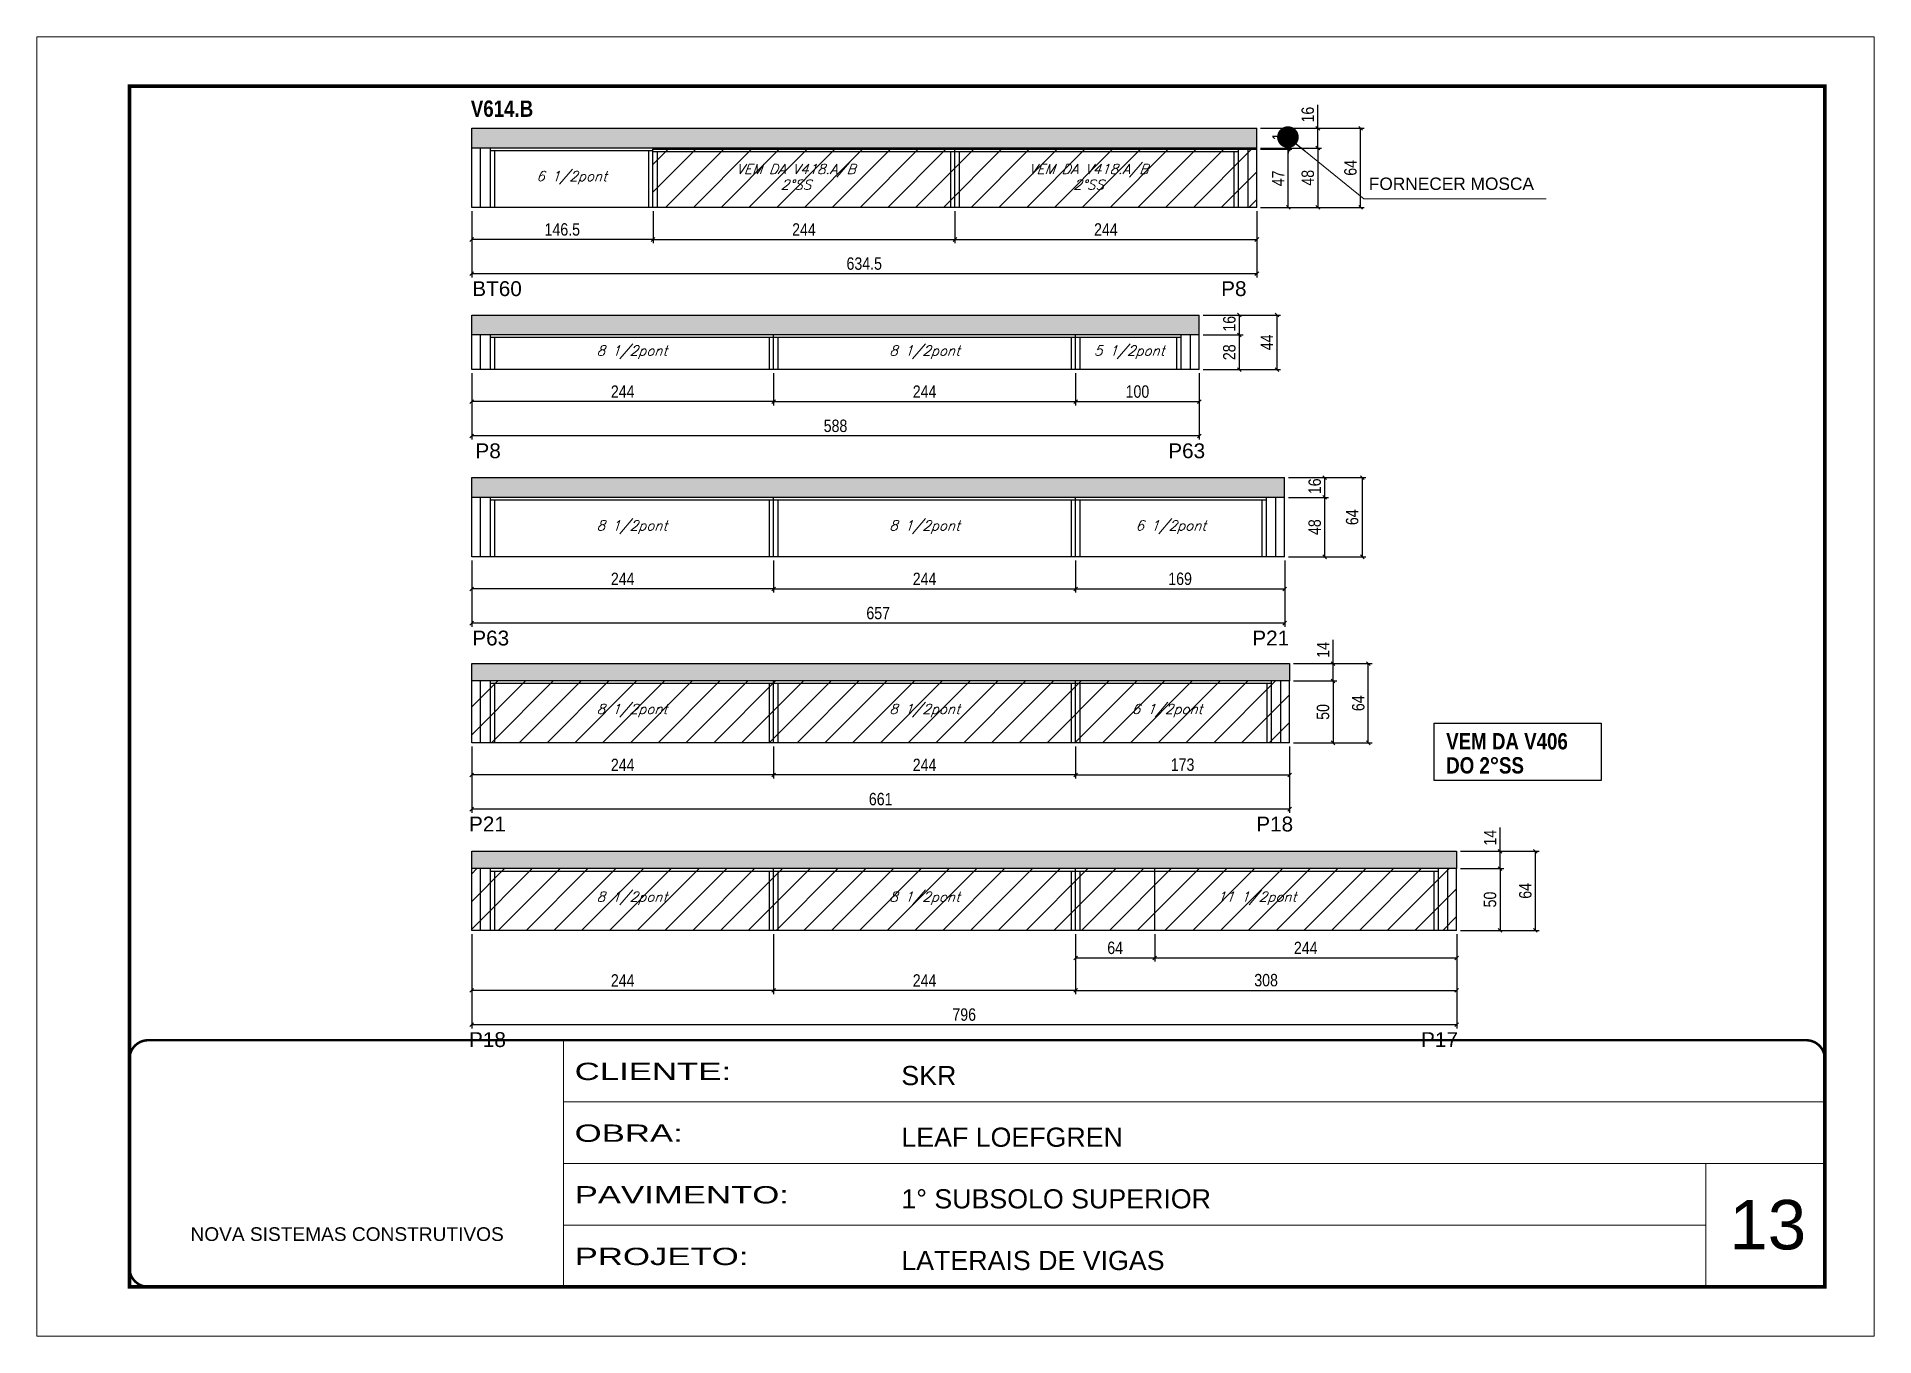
# Model space of a CAD drawing. Extents: x 3309 to 9590, y -2522 to 14608.
# Drawn here: x 3309 to 4794, y 10112 to 11162 of the extents above; entities that cross this region are included whole.
import ezdxf

# ---------------------------------------------------------------- set-up
doc = ezdxf.new("R2010")
doc.units = 0
doc.linetypes.add('CONTINUO', pattern=[0])
doc.linetypes.add('DASHED', pattern=[0.75, 0.5, -0.25])
for name, color, linetype in [('5', 5, 'Continuous'), ('COTA', 241, 'Continuous'), ('NOMENCLATURA', 7, 'Continuous'), ('Painéis', 200, 'Continuous'), ('SARR_2.2x7', 40, 'Continuous'), ('SARR_3.5x7', 81, 'Continuous'), ('texto', 7, 'Continuous')]:
    doc.layers.add(name, color=color, linetype=linetype)
for name, color, linetype, lineweight in [('CARIMBO', 255, 'Continuous', 9), ('Folhas', 255, 'Continuous', 9), ('Hachura', 251, 'Continuous', 9), ('SARRAFO DE PRESSAO', 251, 'DASHED', 9)]:
    doc.layers.add(name, color=color, linetype=linetype, lineweight=lineweight)
doc.styles.add('ARIAL', font='arial.ttf')
doc.styles.add('COTA TECNICA', font='techl___.ttf', dxfattribs={"height": 10})
doc.styles.add('Romans', font='romans.shx')
doc.styles.get("Standard").update_dxf_attribs({"font": 'arial.ttf'})
doc.styles.add('TECNICA', font='techb___.ttf', dxfattribs={"height": 10})
doc.styles.add('Tecnologia', font='')
doc.styles.get('Tecnologia').set_extended_font_data('Forgotten Futurist')
doc.dimstyles.new('3x', dxfattribs={"dimtxt": 10, "dimasz": 5, "dimexe": 7, "dimexo": 5, "dimgap": 4, "dimtad": 1, "dimdec": 4, "dimlfac": 0.333333, "dimdsep": 46, "dimtxsty": 'Standard', "dimblk": 'DOT', "dimcen": 0.09, "dimclrd": 1, "dimclre": 1, "dimclrt": 2, "dimadec": 0, "dimazin": 2, "dimtfac": 1, "dimtdec": 4, "dimtmove": 0, "dimatfit": 3, "dimldrblk": 'DOT', "dimfxl": 1, "dimtolj": 1, "dimtzin": 0, "dimlwd": 9, "dimlwe": 9, "dimarcsym": 0})
doc.dimstyles.new('PAINEL', dxfattribs={"dimtxt": 10, "dimasz": 3, "dimexe": 3, "dimexo": 3, "dimgap": 3, "dimtad": 1, "dimdec": 1, "dimzin": 12, "dimdsep": 46, "dimtxsty": 'COTA TECNICA', "dimblk1": 'OBLIQUE', "dimblk2": 'OBLIQUE', "dimsah": 1, "dimcen": 0.9, "dimclrd": 4, "dimclre": 4, "dimclrt": 240, "dimadec": 1, "dimazin": 3, "dimtfac": 1, "dimtdec": 1, "dimtmove": 0, "dimatfit": 3, "dimfxl": 1, "dimtolj": 1, "dimtzin": 12, "dimarcsym": 0})

msp = doc.modelspace()

# ---------------------------------------------------------------- texts
at = {"layer": '5', "linetype": 'Continuous'}
for s, rotation, p in [('BT60', 0.00004, (3661.33, 10952.6, 0)), ('P8', 0.00004, (4266.56, 10952.6, 0)), ('P8', 359.99996, (3663.9, 10821.59, 0)), ('P63', 359.99996, (4223.79, 10821.59, 0)), ('P63', 0.00004, (3661.33, 10670.28, 0)), ('P21', 0.00004, (4291.7, 10670.28, 0)), ('P21', 0.00004, (3658.69, 10520.01, 0)), ('P18', 0.00004, (4294.9, 10520.01, 0)), ('P18', 0.00004, (3658.69, 10345.83, 0)), ('P17', 0.00004, (4428.13, 10345.83, 0))]:
    msp.add_text(s, height=12, rotation=rotation, dxfattribs=at).set_placement(p)
at = {"layer": 'CARIMBO', "style": 'ARIAL'}
for s, height, p in [('FORNECER MOSCA', 10, (4385.88, 11038.37, 0)), ('13', 40, (4677.23, 10182.28))]:
    msp.add_text(s, height=height, dxfattribs=at).set_placement(p)
at = {"layer": 'NOMENCLATURA', "style": 'TECNICA'}
for s, p in [('V614.B', (3660.16, 11097.42, 0)), ('VEM DA V406', (4448.43, 10586.3)), ('DO 2°SS', (4448.43, 10566.82))]:
    msp.add_text(s, height=13.2, dxfattribs=at).set_placement(p)
at = {"layer": 'texto', "color": 2, "char_height": 8, "attachment_point": 5, "style": 'Romans'}
for s, insert in [('{\\Q19;\\C256;6 1/2pont}', (3741.63, 11048.23, 0)), ('{\\Q19;\\C256;VEM DA V418.A/B}', (3922.88, 11053.91, 0)), ('{\\Q19;\\C256;VEM DA V418.A/B}', (4159.38, 11053.91, 0)), ('{\\Q19;\\C256;2°SS}', (3922.88, 11042.63, 0)), ('{\\Q19;\\C256;2°SS}', (4159.38, 11042.63, 0)), ('{\\Q19;\\C256;8 1/2pont}', (3790.38, 10907.23, 0)), ('{\\Q19;\\C256;8 1/2pont}', (4026.88, 10907.23, 0)), ('{\\Q19;\\C256;5 1/2pont}', (4192.28, 10907.23, 0)), ('{\\Q19;\\C256;8 1/2pont}', (3790.38, 10765.92, 0)), ('{\\Q19;\\C256;8 1/2pont}', (4026.88, 10765.92, 0)), ('{\\Q19;\\C256;6 1/2pont}', (4225.88, 10765.92, 0)), ('{\\Q19;\\C256;8 1/2pont}', (3790.38, 10617.64, 0)), ('{\\Q19;\\C256;8 1/2pont}', (4026.88, 10617.64, 0)), ('{\\Q19;\\C256;6 1/2pont}', (4222.88, 10617.64, 0)), ('{\\Q19;\\C256;8 1/2pont}', (3790.38, 10465.97, 0)), ('{\\Q19;\\C256;8 1/2pont}', (4026.88, 10465.97, 0)), ('{\\Q19;\\C256;11 1/2pont}', (4295.38, 10465.97, 0))]:
    msp.add_mtext(s, dxfattribs=dict(at, insert=insert))

# ---------------------------------------------------------------- blocks, each defined once
blk = doc.blocks.new('9999999999')
at = {"color": 30, "linetype": 'CONTINUO'}
for p, q in [((98564.6, 34230.2), (98564.6, 34429.4)), ((98564.6, 34379.6), (99584, 34379.6)), ((98564.6, 34329.8), (99488, 34329.8)), ((99584, 34329.8), (99488, 34329.8)), ((99488, 34329.8), (99488, 34230.2)), ((98564.6, 34280), (99488, 34280))]:
    blk.add_line(p, q, dxfattribs=at)
at = {"color": 30, "linetype": 'CONTINUO', "const_width": 2}
blk.add_lwpolyline([(99584, 34230.2), (99584, 34414.4, 0.414214), (99569, 34429.4), (98229, 34429.4, 0.414214), (98214, 34414.4), (98214, 34245.2, 0.414214), (98229, 34230.2), (99584, 34230.2)], format="xyb", dxfattribs=at)
at = {"layer": 'Folhas'}
blk.add_lwpolyline([(98139, 34190.2), (99624, 34190.2), (99624, 35240.2), (98139, 35240.2)], close=True, dxfattribs=at)
at = {"layer": 'Folhas', "color": 30, "const_width": 3}
blk.add_lwpolyline([(98214, 34230.2), (99584, 34230.2), (99584, 35200.2), (98214, 35200.2)], close=True, dxfattribs=at)
at = {"color": 7, "linetype": 'Continuous', "ltscale": 5, "style": 'ARIAL'}
for s, height, p in [('SKR', 15.48, (98837.7, 34393.1)), ('LEAF LOEFGREN', 15.483, (98837.7, 34343.3)), ('1° SUBSOLO SUPERIOR', 15.483, (98837.7, 34293.5)), ('NOVA SISTEMAS CONSTRUTIVOS', 11.059, (98263.2, 34267.2)), ('LATERAIS DE VIGAS', 15.483, (98837.7, 34243.7))]:
    blk.add_text(s, height=height, dxfattribs=at).set_placement(p)
at = {"layer": 'Folhas', "color": 7, "style": 'Tecnologia', "width": 1.5}
for s, p in [('CLIENTE:', (98573.7, 34397.2)), ('OBRA:', (98573.7, 34347.3)), ('PAVIMENTO:', (98573.7, 34297.5)), ('PROJETO:', (98573.7, 34247.7))]:
    blk.add_text(s, height=14, dxfattribs=at).set_placement(p)
blk = doc.blocks.new('_Oblique')
at = {"color": 0, "linetype": 'ByBlock', "lineweight": -2}
blk.add_line((-0.5, -0.5), (0.5, 0.5), dxfattribs=at)
blk = doc.blocks.new('*D264')
at = {"layer": 'COTA', "color": 4, "linetype": 'ByBlock', "lineweight": -2, "transparency": 16777216}
for p, q in [((3660.9, 11021.2), (3660.9, 10995.3)), ((3807.4, 11021.2), (3807.4, 10995.3)), ((3807.4, 10998.3), (3660.9, 10998.3))]:
    blk.add_line(p, q, dxfattribs=at)
at = {"layer": 'Defpoints', "color": 0, "linetype": 'ByBlock', "transparency": 16777216}
for p in [(3660.9, 11024.2), (3807.4, 11024.2), (3660.9, 10998.3)]:
    blk.add_point(p, dxfattribs=at)
at = {"layer": 'COTA', "color": 4, "linetype": 'ByBlock', "lineweight": -2, "transparency": 16777216, "xscale": 3, "yscale": 3, "zscale": 3, "rotation": 180}
blk.add_blockref('_Oblique', (3660.9, 10998.3), dxfattribs=at)
at = {"layer": 'COTA', "color": 4, "linetype": 'ByBlock', "lineweight": -2, "transparency": 16777216, "xscale": 3, "yscale": 3, "zscale": 3}
blk.add_blockref('_Oblique', (3807.4, 10998.3), dxfattribs=at)
at = {"layer": 'COTA', "color": 240, "linetype": 'ByBlock', "transparency": 16777216, "insert": (3734.1, 11006.4), "char_height": 10, "attachment_point": 5, "style": 'COTA TECNICA'}
blk.add_mtext('\\A1;146.5', dxfattribs=at)
blk = doc.blocks.new('*D266')
at = {"layer": 'COTA', "color": 4, "linetype": 'ByBlock', "lineweight": -2, "transparency": 16777216}
for p, q in [((3660.9, 11021.2), (3660.9, 10967.6)), ((4295.4, 11021.2), (4295.4, 10967.6)), ((4295.4, 10970.6), (3660.9, 10970.6))]:
    blk.add_line(p, q, dxfattribs=at)
at = {"layer": 'Defpoints', "color": 0, "linetype": 'ByBlock', "transparency": 16777216}
for p in [(3660.9, 11024.2), (4295.4, 11024.2), (3660.9, 10970.6)]:
    blk.add_point(p, dxfattribs=at)
at = {"layer": 'COTA', "color": 4, "linetype": 'ByBlock', "lineweight": -2, "transparency": 16777216, "xscale": 3, "yscale": 3, "zscale": 3, "rotation": 180}
blk.add_blockref('_Oblique', (3660.9, 10970.6), dxfattribs=at)
at = {"layer": 'COTA', "color": 4, "linetype": 'ByBlock', "lineweight": -2, "transparency": 16777216, "xscale": 3, "yscale": 3, "zscale": 3}
blk.add_blockref('_Oblique', (4295.4, 10970.6), dxfattribs=at)
at = {"layer": 'COTA', "color": 240, "linetype": 'ByBlock', "transparency": 16777216, "insert": (3978.1, 10978.8), "char_height": 10, "attachment_point": 5, "style": 'COTA TECNICA'}
blk.add_mtext('\\A1;634.5', dxfattribs=at)
blk = doc.blocks.new('*D265')
at = {"layer": 'COTA', "color": 4, "lineweight": -2, "transparency": 16777216}
for p, q in [((3807.4, 11021.2), (3807.4, 10995.3)), ((4051.4, 11021.2), (4051.4, 10995.3)), ((3807.4, 10998.3), (4051.4, 10998.3))]:
    blk.add_line(p, q, dxfattribs=at)
at = {"layer": 'Defpoints', "color": 0, "transparency": 16777216}
for p in [(3807.4, 11024.2, 0), (4051.4, 11024.2, 0), (4051.4, 10998.3)]:
    blk.add_point(p, dxfattribs=at)
at = {"layer": 'COTA', "color": 4, "lineweight": -2, "transparency": 16777216, "xscale": 3, "yscale": 3, "zscale": 3, "rotation": 180}
blk.add_blockref('_Oblique', (3807.4, 10998.3), dxfattribs=at)
at = {"layer": 'COTA', "color": 4, "lineweight": -2, "transparency": 16777216, "xscale": 3, "yscale": 3, "zscale": 3}
blk.add_blockref('_Oblique', (4051.4, 10998.3), dxfattribs=at)
at = {"layer": 'COTA', "color": 240, "transparency": 16777216, "insert": (3929.4, 11006.4), "char_height": 10, "attachment_point": 5, "style": 'COTA TECNICA'}
blk.add_mtext('\\A1;244', dxfattribs=at)
blk = doc.blocks.new('*D267')
at = {"layer": 'COTA', "color": 4, "lineweight": -2, "transparency": 16777216}
for p, q in [((4051.4, 11021.2), (4051.4, 10995.3)), ((4295.4, 11021.2), (4295.4, 10995.3)), ((4051.4, 10998.3), (4295.4, 10998.3))]:
    blk.add_line(p, q, dxfattribs=at)
at = {"layer": 'Defpoints', "color": 0, "transparency": 16777216}
for p in [(4051.4, 11024.2, 0), (4295.4, 11024.2, 0), (4295.4, 10998.3)]:
    blk.add_point(p, dxfattribs=at)
at = {"layer": 'COTA', "color": 4, "lineweight": -2, "transparency": 16777216, "xscale": 3, "yscale": 3, "zscale": 3, "rotation": 180}
blk.add_blockref('_Oblique', (4051.4, 10998.3), dxfattribs=at)
at = {"layer": 'COTA', "color": 4, "lineweight": -2, "transparency": 16777216, "xscale": 3, "yscale": 3, "zscale": 3}
blk.add_blockref('_Oblique', (4295.4, 10998.3), dxfattribs=at)
at = {"layer": 'COTA', "color": 240, "transparency": 16777216, "insert": (4173.4, 11006.4), "char_height": 10, "attachment_point": 5, "style": 'COTA TECNICA'}
blk.add_mtext('\\A1;244', dxfattribs=at)
blk = doc.blocks.new('*D268')
at = {"layer": 'COTA', "color": 4, "linetype": 'ByBlock', "lineweight": -2, "transparency": 16777216}
for p, q in [((3660.9, 10890.2), (3660.9, 10864.3)), ((3904.9, 10890.2), (3904.9, 10864.3)), ((3904.9, 10867.3), (3660.9, 10867.3))]:
    blk.add_line(p, q, dxfattribs=at)
at = {"layer": 'Defpoints', "color": 0, "linetype": 'ByBlock', "transparency": 16777216}
for p in [(3660.9, 10893.2), (3904.9, 10893.2), (3660.9, 10867.3)]:
    blk.add_point(p, dxfattribs=at)
at = {"layer": 'COTA', "color": 4, "linetype": 'ByBlock', "lineweight": -2, "transparency": 16777216, "xscale": 3, "yscale": 3, "zscale": 3, "rotation": 180}
blk.add_blockref('_Oblique', (3660.9, 10867.3), dxfattribs=at)
at = {"layer": 'COTA', "color": 4, "linetype": 'ByBlock', "lineweight": -2, "transparency": 16777216, "xscale": 3, "yscale": 3, "zscale": 3}
blk.add_blockref('_Oblique', (3904.9, 10867.3), dxfattribs=at)
at = {"layer": 'COTA', "color": 240, "linetype": 'ByBlock', "transparency": 16777216, "insert": (3782.9, 10875.4), "char_height": 10, "attachment_point": 5, "style": 'COTA TECNICA'}
blk.add_mtext('\\A1;244', dxfattribs=at)
blk = doc.blocks.new('*D271')
at = {"layer": 'COTA', "color": 4, "linetype": 'ByBlock', "lineweight": -2, "transparency": 16777216}
for p, q in [((3660.9, 10890.2), (3660.9, 10836.6)), ((4248.9, 10890.2), (4248.9, 10836.6)), ((4248.9, 10839.6), (3660.9, 10839.6))]:
    blk.add_line(p, q, dxfattribs=at)
at = {"layer": 'Defpoints', "color": 0, "linetype": 'ByBlock', "transparency": 16777216}
for p in [(3660.9, 10893.2), (4248.9, 10893.2), (3660.9, 10839.6)]:
    blk.add_point(p, dxfattribs=at)
at = {"layer": 'COTA', "color": 4, "linetype": 'ByBlock', "lineweight": -2, "transparency": 16777216, "xscale": 3, "yscale": 3, "zscale": 3, "rotation": 180}
blk.add_blockref('_Oblique', (3660.9, 10839.6), dxfattribs=at)
at = {"layer": 'COTA', "color": 4, "linetype": 'ByBlock', "lineweight": -2, "transparency": 16777216, "xscale": 3, "yscale": 3, "zscale": 3}
blk.add_blockref('_Oblique', (4248.9, 10839.6), dxfattribs=at)
at = {"layer": 'COTA', "color": 240, "linetype": 'ByBlock', "transparency": 16777216, "insert": (3954.9, 10847.7), "char_height": 10, "attachment_point": 5, "style": 'COTA TECNICA'}
blk.add_mtext('\\A1;588', dxfattribs=at)
blk = doc.blocks.new('*D272')
at = {"layer": 'COTA', "color": 4, "lineweight": -2, "transparency": 16777216}
for p, q in [((4251.9, 10921.2), (4284.3, 10921.2)), ((4281.3, 10893.2), (4281.3, 10921.2)), ((4251.9, 10893.2), (4284.3, 10893.2))]:
    blk.add_line(p, q, dxfattribs=at)
at = {"layer": 'Defpoints', "color": 0, "transparency": 16777216}
for p in [(4248.9, 10921.2), (4281.3, 10921.2), (4248.9, 10893.2)]:
    blk.add_point(p, dxfattribs=at)
at = {"layer": 'COTA', "color": 4, "lineweight": -2, "transparency": 16777216, "xscale": 3, "yscale": 3, "zscale": 3}
for p, rotation in [((4281.3, 10921.2), 90), ((4281.3, 10893.2), 270)]:
    blk.add_blockref('_Oblique', p, dxfattribs=dict(at, rotation=rotation))
at = {"layer": 'COTA', "color": 240, "transparency": 16777216, "insert": (4273.2, 10907.2), "char_height": 10, "attachment_point": 5, "rotation": 90, "style": 'COTA TECNICA'}
blk.add_mtext('\\A1;28', dxfattribs=at)
blk = doc.blocks.new('*D269')
at = {"layer": 'COTA', "color": 4, "lineweight": -2, "transparency": 16777216}
for p, q in [((3904.9, 10890.2), (3904.9, 10864.3)), ((4148.9, 10890.2), (4148.9, 10864.3)), ((3904.9, 10867.3), (4148.9, 10867.3))]:
    blk.add_line(p, q, dxfattribs=at)
at = {"layer": 'Defpoints', "color": 0, "transparency": 16777216}
for p in [(3904.9, 10893.2, 0), (4148.9, 10893.2, 0), (4148.9, 10867.3)]:
    blk.add_point(p, dxfattribs=at)
at = {"layer": 'COTA', "color": 4, "lineweight": -2, "transparency": 16777216, "xscale": 3, "yscale": 3, "zscale": 3, "rotation": 180}
blk.add_blockref('_Oblique', (3904.9, 10867.3), dxfattribs=at)
at = {"layer": 'COTA', "color": 4, "lineweight": -2, "transparency": 16777216, "xscale": 3, "yscale": 3, "zscale": 3}
blk.add_blockref('_Oblique', (4148.9, 10867.3), dxfattribs=at)
at = {"layer": 'COTA', "color": 240, "transparency": 16777216, "insert": (4026.9, 10875.4), "char_height": 10, "attachment_point": 5, "style": 'COTA TECNICA'}
blk.add_mtext('\\A1;244', dxfattribs=at)
blk = doc.blocks.new('*D273')
at = {"layer": 'COTA', "color": 4, "lineweight": -2, "transparency": 16777216}
for p, q in [((4251.9, 10937.2), (4284.3, 10937.2)), ((4281.3, 10921.2), (4281.3, 10937.2)), ((4251.9, 10921.2), (4284.3, 10921.2))]:
    blk.add_line(p, q, dxfattribs=at)
at = {"layer": 'Defpoints', "color": 0, "transparency": 16777216}
for p in [(4248.9, 10937.2, 0), (4281.3, 10937.2), (4248.9, 10921.2, 0)]:
    blk.add_point(p, dxfattribs=at)
at = {"layer": 'COTA', "color": 4, "lineweight": -2, "transparency": 16777216, "xscale": 3, "yscale": 3, "zscale": 3}
for p, rotation in [((4281.3, 10937.2), 90), ((4281.3, 10921.2), 270)]:
    blk.add_blockref('_Oblique', p, dxfattribs=dict(at, rotation=rotation))
at = {"layer": 'COTA', "color": 240, "transparency": 16777216, "insert": (4273.2, 10930.2), "char_height": 10, "attachment_point": 5, "rotation": 90, "style": 'COTA TECNICA'}
blk.add_mtext('\\A1;16', dxfattribs=at)
blk = doc.blocks.new('*D270')
at = {"layer": 'COTA', "color": 4, "lineweight": -2, "transparency": 16777216}
for p, q in [((4251.9, 10937.2), (4314.6, 10937.2)), ((4311.6, 10937.2), (4311.6, 10893.2)), ((4251.9, 10893.2), (4314.6, 10893.2))]:
    blk.add_line(p, q, dxfattribs=at)
at = {"layer": 'Defpoints', "color": 0, "transparency": 16777216}
for p in [(4248.9, 10937.2, 0), (4248.9, 10893.2, 0), (4311.6, 10893.2)]:
    blk.add_point(p, dxfattribs=at)
at = {"layer": 'COTA', "color": 4, "lineweight": -2, "transparency": 16777216, "xscale": 3, "yscale": 3, "zscale": 3}
for p, rotation in [((4311.6, 10937.2), 90), ((4311.6, 10893.2), 270)]:
    blk.add_blockref('_Oblique', p, dxfattribs=dict(at, rotation=rotation))
at = {"layer": 'COTA', "color": 240, "transparency": 16777216, "insert": (4303.5, 10915.2), "char_height": 10, "attachment_point": 5, "rotation": 90, "style": 'COTA TECNICA'}
blk.add_mtext('\\A1;44', dxfattribs=at)
blk = doc.blocks.new('*D274')
at = {"layer": 'COTA', "color": 4, "lineweight": -2, "transparency": 16777216}
for p, q in [((4148.9, 10890.2), (4148.9, 10864.3)), ((4248.9, 10890.2), (4248.9, 10864.3)), ((4148.9, 10867.3), (4248.9, 10867.3))]:
    blk.add_line(p, q, dxfattribs=at)
at = {"layer": 'Defpoints', "color": 0, "transparency": 16777216}
for p in [(4148.9, 10893.2, 0), (4248.9, 10893.2, 0), (4248.9, 10867.3)]:
    blk.add_point(p, dxfattribs=at)
at = {"layer": 'COTA', "color": 4, "lineweight": -2, "transparency": 16777216, "xscale": 3, "yscale": 3, "zscale": 3, "rotation": 180}
blk.add_blockref('_Oblique', (4148.9, 10867.3), dxfattribs=at)
at = {"layer": 'COTA', "color": 4, "lineweight": -2, "transparency": 16777216, "xscale": 3, "yscale": 3, "zscale": 3}
blk.add_blockref('_Oblique', (4248.9, 10867.3), dxfattribs=at)
at = {"layer": 'COTA', "color": 240, "transparency": 16777216, "insert": (4198.9, 10875.4), "char_height": 10, "attachment_point": 5, "style": 'COTA TECNICA'}
blk.add_mtext('\\A1;100', dxfattribs=at)
blk = doc.blocks.new('*D275')
at = {"layer": 'COTA', "color": 4, "linetype": 'ByBlock', "lineweight": -2, "transparency": 16777216}
for p, q in [((3660.9, 10738.9), (3660.9, 10713)), ((3904.9, 10738.9), (3904.9, 10713)), ((3904.9, 10716), (3660.9, 10716))]:
    blk.add_line(p, q, dxfattribs=at)
at = {"layer": 'Defpoints', "color": 0, "linetype": 'ByBlock', "transparency": 16777216}
for p in [(3660.9, 10741.9), (3904.9, 10741.9), (3660.9, 10716)]:
    blk.add_point(p, dxfattribs=at)
at = {"layer": 'COTA', "color": 4, "linetype": 'ByBlock', "lineweight": -2, "transparency": 16777216, "xscale": 3, "yscale": 3, "zscale": 3, "rotation": 180}
blk.add_blockref('_Oblique', (3660.9, 10716), dxfattribs=at)
at = {"layer": 'COTA', "color": 4, "linetype": 'ByBlock', "lineweight": -2, "transparency": 16777216, "xscale": 3, "yscale": 3, "zscale": 3}
blk.add_blockref('_Oblique', (3904.9, 10716), dxfattribs=at)
at = {"layer": 'COTA', "color": 240, "linetype": 'ByBlock', "transparency": 16777216, "insert": (3782.9, 10724.1), "char_height": 10, "attachment_point": 5, "style": 'COTA TECNICA'}
blk.add_mtext('\\A1;244', dxfattribs=at)
blk = doc.blocks.new('*D278')
at = {"layer": 'COTA', "color": 4, "linetype": 'ByBlock', "lineweight": -2, "transparency": 16777216}
for p, q in [((3660.9, 10738.9), (3660.9, 10685.3)), ((4317.9, 10738.9), (4317.9, 10685.3)), ((4317.9, 10688.3), (3660.9, 10688.3))]:
    blk.add_line(p, q, dxfattribs=at)
at = {"layer": 'Defpoints', "color": 0, "linetype": 'ByBlock', "transparency": 16777216}
for p in [(3660.9, 10741.9), (4317.9, 10741.9), (3660.9, 10688.3)]:
    blk.add_point(p, dxfattribs=at)
at = {"layer": 'COTA', "color": 4, "linetype": 'ByBlock', "lineweight": -2, "transparency": 16777216, "xscale": 3, "yscale": 3, "zscale": 3, "rotation": 180}
blk.add_blockref('_Oblique', (3660.9, 10688.3), dxfattribs=at)
at = {"layer": 'COTA', "color": 4, "linetype": 'ByBlock', "lineweight": -2, "transparency": 16777216, "xscale": 3, "yscale": 3, "zscale": 3}
blk.add_blockref('_Oblique', (4317.9, 10688.3), dxfattribs=at)
at = {"layer": 'COTA', "color": 240, "linetype": 'ByBlock', "transparency": 16777216, "insert": (3989.4, 10696.4), "char_height": 10, "attachment_point": 5, "style": 'COTA TECNICA'}
blk.add_mtext('\\A1;657', dxfattribs=at)
blk = doc.blocks.new('*D279')
at = {"layer": 'COTA', "color": 4, "lineweight": -2, "transparency": 16777216}
for p, q in [((4320.9, 10789.9), (4353.3, 10789.9)), ((4350.3, 10741.9), (4350.3, 10789.9)), ((4320.9, 10741.9), (4353.3, 10741.9))]:
    blk.add_line(p, q, dxfattribs=at)
at = {"layer": 'Defpoints', "color": 0, "transparency": 16777216}
for p in [(4317.9, 10789.9), (4350.3, 10789.9), (4317.9, 10741.9)]:
    blk.add_point(p, dxfattribs=at)
at = {"layer": 'COTA', "color": 4, "lineweight": -2, "transparency": 16777216, "xscale": 3, "yscale": 3, "zscale": 3}
for p, rotation in [((4350.3, 10789.9), 90), ((4350.3, 10741.9), 270)]:
    blk.add_blockref('_Oblique', p, dxfattribs=dict(at, rotation=rotation))
at = {"layer": 'COTA', "color": 240, "transparency": 16777216, "insert": (4342.2, 10765.9), "char_height": 10, "attachment_point": 5, "rotation": 90, "style": 'COTA TECNICA'}
blk.add_mtext('\\A1;48', dxfattribs=at)
blk = doc.blocks.new('*D276')
at = {"layer": 'COTA', "color": 4, "lineweight": -2, "transparency": 16777216}
for p, q in [((3904.9, 10738.9), (3904.9, 10713)), ((4148.9, 10738.9), (4148.9, 10713)), ((3904.9, 10716), (4148.9, 10716))]:
    blk.add_line(p, q, dxfattribs=at)
at = {"layer": 'Defpoints', "color": 0, "transparency": 16777216}
for p in [(3904.9, 10741.9, 0), (4148.9, 10741.9, 0), (4148.9, 10716)]:
    blk.add_point(p, dxfattribs=at)
at = {"layer": 'COTA', "color": 4, "lineweight": -2, "transparency": 16777216, "xscale": 3, "yscale": 3, "zscale": 3, "rotation": 180}
blk.add_blockref('_Oblique', (3904.9, 10716), dxfattribs=at)
at = {"layer": 'COTA', "color": 4, "lineweight": -2, "transparency": 16777216, "xscale": 3, "yscale": 3, "zscale": 3}
blk.add_blockref('_Oblique', (4148.9, 10716), dxfattribs=at)
at = {"layer": 'COTA', "color": 240, "transparency": 16777216, "insert": (4026.9, 10724.1), "char_height": 10, "attachment_point": 5, "style": 'COTA TECNICA'}
blk.add_mtext('\\A1;244', dxfattribs=at)
blk = doc.blocks.new('*D280')
at = {"layer": 'COTA', "color": 4, "lineweight": -2, "transparency": 16777216}
for p, q in [((4320.9, 10805.9), (4353.3, 10805.9)), ((4350.3, 10789.9), (4350.3, 10805.9)), ((4320.9, 10789.9), (4353.3, 10789.9))]:
    blk.add_line(p, q, dxfattribs=at)
at = {"layer": 'Defpoints', "color": 0, "transparency": 16777216}
for p in [(4317.9, 10805.9, 0), (4350.3, 10805.9), (4317.9, 10789.9, 0)]:
    blk.add_point(p, dxfattribs=at)
at = {"layer": 'COTA', "color": 4, "lineweight": -2, "transparency": 16777216, "xscale": 3, "yscale": 3, "zscale": 3}
for p, rotation in [((4350.3, 10805.9), 90), ((4350.3, 10789.9), 270)]:
    blk.add_blockref('_Oblique', p, dxfattribs=dict(at, rotation=rotation))
at = {"layer": 'COTA', "color": 240, "transparency": 16777216, "insert": (4342.2, 10798.9), "char_height": 10, "attachment_point": 5, "rotation": 90, "style": 'COTA TECNICA'}
blk.add_mtext('\\A1;16', dxfattribs=at)
blk = doc.blocks.new('*D277')
at = {"layer": 'COTA', "color": 4, "lineweight": -2, "transparency": 16777216}
for p, q in [((4320.9, 10805.9), (4383.6, 10805.9)), ((4380.6, 10805.9), (4380.6, 10741.9)), ((4320.9, 10741.9), (4383.6, 10741.9))]:
    blk.add_line(p, q, dxfattribs=at)
at = {"layer": 'Defpoints', "color": 0, "transparency": 16777216}
for p in [(4317.9, 10805.9, 0), (4317.9, 10741.9, 0), (4380.6, 10741.9)]:
    blk.add_point(p, dxfattribs=at)
at = {"layer": 'COTA', "color": 4, "lineweight": -2, "transparency": 16777216, "xscale": 3, "yscale": 3, "zscale": 3}
for p, rotation in [((4380.6, 10805.9), 90), ((4380.6, 10741.9), 270)]:
    blk.add_blockref('_Oblique', p, dxfattribs=dict(at, rotation=rotation))
at = {"layer": 'COTA', "color": 240, "transparency": 16777216, "insert": (4372.5, 10773.9), "char_height": 10, "attachment_point": 5, "rotation": 90, "style": 'COTA TECNICA'}
blk.add_mtext('\\A1;64', dxfattribs=at)
blk = doc.blocks.new('*D281')
at = {"layer": 'COTA', "color": 4, "lineweight": -2, "transparency": 16777216}
for p, q in [((4148.9, 10738.9), (4148.9, 10713)), ((4317.9, 10738.9), (4317.9, 10713)), ((4148.9, 10716), (4317.9, 10716))]:
    blk.add_line(p, q, dxfattribs=at)
at = {"layer": 'Defpoints', "color": 0, "transparency": 16777216}
for p in [(4148.9, 10741.9, 0), (4317.9, 10741.9, 0), (4317.9, 10716)]:
    blk.add_point(p, dxfattribs=at)
at = {"layer": 'COTA', "color": 4, "lineweight": -2, "transparency": 16777216, "xscale": 3, "yscale": 3, "zscale": 3, "rotation": 180}
blk.add_blockref('_Oblique', (4148.9, 10716), dxfattribs=at)
at = {"layer": 'COTA', "color": 4, "lineweight": -2, "transparency": 16777216, "xscale": 3, "yscale": 3, "zscale": 3}
blk.add_blockref('_Oblique', (4317.9, 10716), dxfattribs=at)
at = {"layer": 'COTA', "color": 240, "transparency": 16777216, "insert": (4233.4, 10724.1), "char_height": 10, "attachment_point": 5, "style": 'COTA TECNICA'}
blk.add_mtext('\\A1;169', dxfattribs=at)
blk = doc.blocks.new('*D282')
at = {"layer": 'COTA', "color": 4, "linetype": 'ByBlock', "lineweight": -2, "transparency": 16777216}
for p, q in [((3904.9, 10588.6), (3904.9, 10562.7)), ((4148.9, 10588.6), (4148.9, 10562.7)), ((4148.9, 10565.7), (3904.9, 10565.7))]:
    blk.add_line(p, q, dxfattribs=at)
at = {"layer": 'Defpoints', "color": 0, "linetype": 'ByBlock', "transparency": 16777216}
for p in [(3904.9, 10591.6), (4148.9, 10591.6), (3904.9, 10565.7)]:
    blk.add_point(p, dxfattribs=at)
at = {"layer": 'COTA', "color": 4, "linetype": 'ByBlock', "lineweight": -2, "transparency": 16777216, "xscale": 3, "yscale": 3, "zscale": 3, "rotation": 180}
blk.add_blockref('_Oblique', (3904.9, 10565.7), dxfattribs=at)
at = {"layer": 'COTA', "color": 4, "linetype": 'ByBlock', "lineweight": -2, "transparency": 16777216, "xscale": 3, "yscale": 3, "zscale": 3}
blk.add_blockref('_Oblique', (4148.9, 10565.7), dxfattribs=at)
at = {"layer": 'COTA', "color": 240, "linetype": 'ByBlock', "transparency": 16777216, "insert": (4026.9, 10573.8), "char_height": 10, "attachment_point": 5, "style": 'COTA TECNICA'}
blk.add_mtext('\\A1;244', dxfattribs=at)
blk = doc.blocks.new('*D283')
at = {"layer": 'COTA', "color": 4, "linetype": 'ByBlock', "lineweight": -2, "transparency": 16777216}
for p, q in [((3660.9, 10588.6), (3660.9, 10562.7)), ((3904.9, 10588.6), (3904.9, 10562.7)), ((3904.9, 10565.7), (3660.9, 10565.7))]:
    blk.add_line(p, q, dxfattribs=at)
at = {"layer": 'Defpoints', "color": 0, "linetype": 'ByBlock', "transparency": 16777216}
for p in [(3660.9, 10591.6), (3904.9, 10591.6), (3660.9, 10565.7)]:
    blk.add_point(p, dxfattribs=at)
at = {"layer": 'COTA', "color": 4, "linetype": 'ByBlock', "lineweight": -2, "transparency": 16777216, "xscale": 3, "yscale": 3, "zscale": 3, "rotation": 180}
blk.add_blockref('_Oblique', (3660.9, 10565.7), dxfattribs=at)
at = {"layer": 'COTA', "color": 4, "linetype": 'ByBlock', "lineweight": -2, "transparency": 16777216, "xscale": 3, "yscale": 3, "zscale": 3}
blk.add_blockref('_Oblique', (3904.9, 10565.7), dxfattribs=at)
at = {"layer": 'COTA', "color": 240, "linetype": 'ByBlock', "transparency": 16777216, "insert": (3782.9, 10573.8), "char_height": 10, "attachment_point": 5, "style": 'COTA TECNICA'}
blk.add_mtext('\\A1;244', dxfattribs=at)
blk = doc.blocks.new('*D292')
at = {"layer": 'COTA', "color": 4, "linetype": 'ByBlock', "lineweight": -2, "transparency": 16777216}
for p, q in [((3660.9, 10588.6), (3660.9, 10535)), ((4321.9, 10588.6), (4321.9, 10535)), ((4321.9, 10538), (3660.9, 10538))]:
    blk.add_line(p, q, dxfattribs=at)
at = {"layer": 'Defpoints', "color": 0, "linetype": 'ByBlock', "transparency": 16777216}
for p in [(3660.9, 10591.6), (4321.9, 10591.6), (3660.9, 10538)]:
    blk.add_point(p, dxfattribs=at)
at = {"layer": 'COTA', "color": 4, "linetype": 'ByBlock', "lineweight": -2, "transparency": 16777216, "xscale": 3, "yscale": 3, "zscale": 3, "rotation": 180}
blk.add_blockref('_Oblique', (3660.9, 10538), dxfattribs=at)
at = {"layer": 'COTA', "color": 4, "linetype": 'ByBlock', "lineweight": -2, "transparency": 16777216, "xscale": 3, "yscale": 3, "zscale": 3}
blk.add_blockref('_Oblique', (4321.9, 10538), dxfattribs=at)
at = {"layer": 'COTA', "color": 240, "linetype": 'ByBlock', "transparency": 16777216, "insert": (3991.4, 10546.1), "char_height": 10, "attachment_point": 5, "style": 'COTA TECNICA'}
blk.add_mtext('\\A1;661', dxfattribs=at)
blk = doc.blocks.new('*D293')
at = {"layer": 'COTA', "color": 4, "lineweight": -2, "transparency": 16777216}
for p, q in [((4148.9, 10588.6), (4148.9, 10562.7)), ((4321.9, 10588.6), (4321.9, 10562.7)), ((4148.9, 10565.7), (4321.9, 10565.7))]:
    blk.add_line(p, q, dxfattribs=at)
at = {"layer": 'Defpoints', "color": 0, "transparency": 16777216}
for p in [(4148.9, 10591.6, 0), (4321.9, 10591.6, 0), (4321.9, 10565.7)]:
    blk.add_point(p, dxfattribs=at)
at = {"layer": 'COTA', "color": 4, "lineweight": -2, "transparency": 16777216, "xscale": 3, "yscale": 3, "zscale": 3, "rotation": 180}
blk.add_blockref('_Oblique', (4148.9, 10565.7), dxfattribs=at)
at = {"layer": 'COTA', "color": 4, "lineweight": -2, "transparency": 16777216, "xscale": 3, "yscale": 3, "zscale": 3}
blk.add_blockref('_Oblique', (4321.9, 10565.7), dxfattribs=at)
at = {"layer": 'COTA', "color": 240, "transparency": 16777216, "insert": (4235.4, 10573.9), "char_height": 10, "attachment_point": 5, "style": 'COTA TECNICA'}
blk.add_mtext('\\A1;173', dxfattribs=at)
blk = doc.blocks.new('*D284')
at = {"layer": 'COTA', "color": 4, "lineweight": -2, "transparency": 16777216}
for p, q in [((4324.9, 10641.6), (4360, 10641.6)), ((4357, 10641.6), (4357, 10591.6)), ((4324.9, 10591.6), (4360, 10591.6))]:
    blk.add_line(p, q, dxfattribs=at)
at = {"layer": 'Defpoints', "color": 0, "transparency": 16777216}
for p in [(4321.9, 10641.6, 0), (4321.9, 10591.6, 0), (4357, 10591.6)]:
    blk.add_point(p, dxfattribs=at)
at = {"layer": 'COTA', "color": 4, "lineweight": -2, "transparency": 16777216, "xscale": 3, "yscale": 3, "zscale": 3}
for p, rotation in [((4357, 10641.6), 90), ((4357, 10591.6), 270)]:
    blk.add_blockref('_Oblique', p, dxfattribs=dict(at, rotation=rotation))
at = {"layer": 'COTA', "color": 240, "transparency": 16777216, "insert": (4348.9, 10616.6), "char_height": 10, "attachment_point": 5, "rotation": 90, "style": 'COTA TECNICA'}
blk.add_mtext('\\A1;50', dxfattribs=at)
blk = doc.blocks.new('*D285')
at = {"layer": 'COTA', "color": 4, "lineweight": -2, "transparency": 16777216}
for p, q in [((4357, 10655.6), (4357, 10674.8)), ((4324.9, 10655.6), (4360, 10655.6)), ((4357, 10641.6), (4357, 10655.6)), ((4324.9, 10641.6), (4360, 10641.6))]:
    blk.add_line(p, q, dxfattribs=at)
at = {"layer": 'Defpoints', "color": 0, "transparency": 16777216}
for p in [(4321.9, 10655.6, 0), (4357, 10655.6), (4321.9, 10641.6, 0)]:
    blk.add_point(p, dxfattribs=at)
at = {"layer": 'COTA', "color": 4, "lineweight": -2, "transparency": 16777216, "xscale": 3, "yscale": 3, "zscale": 3}
for p, rotation in [((4357, 10655.6), 90), ((4357, 10641.6), 270)]:
    blk.add_blockref('_Oblique', p, dxfattribs=dict(at, rotation=rotation))
at = {"layer": 'COTA', "color": 240, "transparency": 16777216, "insert": (4348.9, 10666.7), "char_height": 10, "attachment_point": 5, "rotation": 90, "style": 'COTA TECNICA'}
blk.add_mtext('\\A1;14', dxfattribs=at)
blk = doc.blocks.new('*D286')
at = {"layer": 'COTA', "color": 4, "lineweight": -2, "transparency": 16777216}
for p, q in [((4324.9, 10655.6), (4388.5, 10655.6)), ((4385.5, 10591.6), (4385.5, 10655.6)), ((4324.9, 10591.6), (4388.5, 10591.6))]:
    blk.add_line(p, q, dxfattribs=at)
at = {"layer": 'Defpoints', "color": 0, "transparency": 16777216}
for p in [(4321.9, 10655.6, 0), (4385.5, 10655.6), (4321.9, 10591.6, 0)]:
    blk.add_point(p, dxfattribs=at)
at = {"layer": 'COTA', "color": 4, "lineweight": -2, "transparency": 16777216, "xscale": 3, "yscale": 3, "zscale": 3}
for p, rotation in [((4385.5, 10655.6), 90), ((4385.5, 10591.6), 270)]:
    blk.add_blockref('_Oblique', p, dxfattribs=dict(at, rotation=rotation))
at = {"layer": 'COTA', "color": 240, "transparency": 16777216, "insert": (4377.4, 10623.6), "char_height": 10, "attachment_point": 5, "rotation": 90, "style": 'COTA TECNICA'}
blk.add_mtext('\\A1;64', dxfattribs=at)
blk = doc.blocks.new('*D287')
at = {"layer": 'COTA', "color": 4, "linetype": 'ByBlock', "lineweight": -2, "transparency": 16777216}
for p, q in [((3904.9, 10437), (3904.9, 10388.6)), ((4148.9, 10437), (4148.9, 10388.6)), ((4148.9, 10391.6), (3904.9, 10391.6))]:
    blk.add_line(p, q, dxfattribs=at)
at = {"layer": 'Defpoints', "color": 0, "linetype": 'ByBlock', "transparency": 16777216}
for p in [(3904.9, 10440), (4148.9, 10440), (3904.9, 10391.6)]:
    blk.add_point(p, dxfattribs=at)
at = {"layer": 'COTA', "color": 4, "linetype": 'ByBlock', "lineweight": -2, "transparency": 16777216, "xscale": 3, "yscale": 3, "zscale": 3, "rotation": 180}
blk.add_blockref('_Oblique', (3904.9, 10391.6), dxfattribs=at)
at = {"layer": 'COTA', "color": 4, "linetype": 'ByBlock', "lineweight": -2, "transparency": 16777216, "xscale": 3, "yscale": 3, "zscale": 3}
blk.add_blockref('_Oblique', (4148.9, 10391.6), dxfattribs=at)
at = {"layer": 'COTA', "color": 240, "linetype": 'ByBlock', "transparency": 16777216, "insert": (4026.9, 10399.6), "char_height": 10, "attachment_point": 5, "style": 'COTA TECNICA'}
blk.add_mtext('\\A1;244', dxfattribs=at)
blk = doc.blocks.new('*D288')
at = {"layer": 'COTA', "color": 4, "linetype": 'ByBlock', "lineweight": -2, "transparency": 16777216}
for p, q in [((3660.9, 10437), (3660.9, 10388.6)), ((3904.9, 10437), (3904.9, 10388.6)), ((3904.9, 10391.6), (3660.9, 10391.6))]:
    blk.add_line(p, q, dxfattribs=at)
at = {"layer": 'Defpoints', "color": 0, "linetype": 'ByBlock', "transparency": 16777216}
for p in [(3660.9, 10440), (3904.9, 10440), (3660.9, 10391.6)]:
    blk.add_point(p, dxfattribs=at)
at = {"layer": 'COTA', "color": 4, "linetype": 'ByBlock', "lineweight": -2, "transparency": 16777216, "xscale": 3, "yscale": 3, "zscale": 3, "rotation": 180}
blk.add_blockref('_Oblique', (3660.9, 10391.6), dxfattribs=at)
at = {"layer": 'COTA', "color": 4, "linetype": 'ByBlock', "lineweight": -2, "transparency": 16777216, "xscale": 3, "yscale": 3, "zscale": 3}
blk.add_blockref('_Oblique', (3904.9, 10391.6), dxfattribs=at)
at = {"layer": 'COTA', "color": 240, "linetype": 'ByBlock', "transparency": 16777216, "insert": (3782.9, 10399.6), "char_height": 10, "attachment_point": 5, "style": 'COTA TECNICA'}
blk.add_mtext('\\A1;244', dxfattribs=at)
blk = doc.blocks.new('*D294')
at = {"layer": 'COTA', "color": 4, "linetype": 'ByBlock', "lineweight": -2, "transparency": 16777216}
for p, q in [((3660.9, 10437), (3660.9, 10360.8)), ((4456.9, 10437), (4456.9, 10360.8)), ((4456.9, 10363.8), (3660.9, 10363.8))]:
    blk.add_line(p, q, dxfattribs=at)
at = {"layer": 'Defpoints', "color": 0, "linetype": 'ByBlock', "transparency": 16777216}
for p in [(3660.9, 10440), (4456.9, 10440), (3660.9, 10363.8)]:
    blk.add_point(p, dxfattribs=at)
at = {"layer": 'COTA', "color": 4, "linetype": 'ByBlock', "lineweight": -2, "transparency": 16777216, "xscale": 3, "yscale": 3, "zscale": 3, "rotation": 180}
blk.add_blockref('_Oblique', (3660.9, 10363.8), dxfattribs=at)
at = {"layer": 'COTA', "color": 4, "linetype": 'ByBlock', "lineweight": -2, "transparency": 16777216, "xscale": 3, "yscale": 3, "zscale": 3}
blk.add_blockref('_Oblique', (4456.9, 10363.8), dxfattribs=at)
at = {"layer": 'COTA', "color": 240, "linetype": 'ByBlock', "transparency": 16777216, "insert": (4058.9, 10372), "char_height": 10, "attachment_point": 5, "style": 'COTA TECNICA'}
blk.add_mtext('\\A1;796', dxfattribs=at)
blk = doc.blocks.new('*D295')
at = {"layer": 'COTA', "color": 4, "lineweight": -2, "transparency": 16777216}
for p, q in [((4148.9, 10437), (4148.9, 10388.6)), ((4456.9, 10437), (4456.9, 10388.6)), ((4148.9, 10391.6), (4456.9, 10391.6))]:
    blk.add_line(p, q, dxfattribs=at)
at = {"layer": 'Defpoints', "color": 0, "transparency": 16777216}
for p in [(4148.9, 10440, 0), (4456.9, 10440, 0), (4456.9, 10391.6)]:
    blk.add_point(p, dxfattribs=at)
at = {"layer": 'COTA', "color": 4, "lineweight": -2, "transparency": 16777216, "xscale": 3, "yscale": 3, "zscale": 3, "rotation": 180}
blk.add_blockref('_Oblique', (4148.9, 10391.6), dxfattribs=at)
at = {"layer": 'COTA', "color": 4, "lineweight": -2, "transparency": 16777216, "xscale": 3, "yscale": 3, "zscale": 3}
blk.add_blockref('_Oblique', (4456.9, 10391.6), dxfattribs=at)
at = {"layer": 'COTA', "color": 240, "transparency": 16777216, "insert": (4302.9, 10399.8), "char_height": 10, "attachment_point": 5, "style": 'COTA TECNICA'}
blk.add_mtext('\\A1;308', dxfattribs=at)
blk = doc.blocks.new('*D289')
at = {"layer": 'COTA', "color": 4, "lineweight": -2, "transparency": 16777216}
for p, q in [((4459.9, 10490), (4495, 10490)), ((4492, 10490), (4492, 10440)), ((4459.9, 10440), (4495, 10440))]:
    blk.add_line(p, q, dxfattribs=at)
at = {"layer": 'Defpoints', "color": 0, "transparency": 16777216}
for p in [(4456.9, 10490, 0), (4456.9, 10440, 0), (4492, 10440)]:
    blk.add_point(p, dxfattribs=at)
at = {"layer": 'COTA', "color": 4, "lineweight": -2, "transparency": 16777216, "xscale": 3, "yscale": 3, "zscale": 3}
for p, rotation in [((4492, 10490), 90), ((4492, 10440), 270)]:
    blk.add_blockref('_Oblique', p, dxfattribs=dict(at, rotation=rotation))
at = {"layer": 'COTA', "color": 240, "transparency": 16777216, "insert": (4483.9, 10465), "char_height": 10, "attachment_point": 5, "rotation": 90, "style": 'COTA TECNICA'}
blk.add_mtext('\\A1;50', dxfattribs=at)
blk = doc.blocks.new('*D290')
at = {"layer": 'COTA', "color": 4, "lineweight": -2, "transparency": 16777216}
for p, q in [((4492, 10504), (4492, 10523.1)), ((4459.9, 10504), (4495, 10504)), ((4492, 10490), (4492, 10504)), ((4459.9, 10490), (4495, 10490))]:
    blk.add_line(p, q, dxfattribs=at)
at = {"layer": 'Defpoints', "color": 0, "transparency": 16777216}
for p in [(4456.9, 10504, 0), (4492, 10504), (4456.9, 10490, 0)]:
    blk.add_point(p, dxfattribs=at)
at = {"layer": 'COTA', "color": 4, "lineweight": -2, "transparency": 16777216, "xscale": 3, "yscale": 3, "zscale": 3}
for p, rotation in [((4492, 10504), 90), ((4492, 10490), 270)]:
    blk.add_blockref('_Oblique', p, dxfattribs=dict(at, rotation=rotation))
at = {"layer": 'COTA', "color": 240, "transparency": 16777216, "insert": (4483.9, 10515), "char_height": 10, "attachment_point": 5, "rotation": 90, "style": 'COTA TECNICA'}
blk.add_mtext('\\A1;14', dxfattribs=at)
blk = doc.blocks.new('*D291')
at = {"layer": 'COTA', "color": 4, "lineweight": -2, "transparency": 16777216}
for p, q in [((4459.9, 10504), (4523.5, 10504)), ((4520.5, 10440), (4520.5, 10504)), ((4459.9, 10440), (4523.5, 10440))]:
    blk.add_line(p, q, dxfattribs=at)
at = {"layer": 'Defpoints', "color": 0, "transparency": 16777216}
for p in [(4456.9, 10504, 0), (4520.5, 10504), (4456.9, 10440, 0)]:
    blk.add_point(p, dxfattribs=at)
at = {"layer": 'COTA', "color": 4, "lineweight": -2, "transparency": 16777216, "xscale": 3, "yscale": 3, "zscale": 3}
for p, rotation in [((4520.5, 10504), 90), ((4520.5, 10440), 270)]:
    blk.add_blockref('_Oblique', p, dxfattribs=dict(at, rotation=rotation))
at = {"layer": 'COTA', "color": 240, "transparency": 16777216, "insert": (4512.4, 10472), "char_height": 10, "attachment_point": 5, "rotation": 90, "style": 'COTA TECNICA'}
blk.add_mtext('\\A1;64', dxfattribs=at)
blk = doc.blocks.new('*D296')
at = {"layer": 'COTA', "color": 4, "lineweight": -2, "transparency": 16777216}
for p, q in [((4148.9, 10437), (4148.9, 10414.8)), ((4212.9, 10437), (4212.9, 10414.8)), ((4148.9, 10417.8), (4212.9, 10417.8))]:
    blk.add_line(p, q, dxfattribs=at)
at = {"layer": 'Defpoints', "color": 0, "transparency": 16777216}
for p in [(4148.9, 10440), (4212.9, 10440), (4212.9, 10417.8)]:
    blk.add_point(p, dxfattribs=at)
at = {"layer": 'COTA', "color": 4, "lineweight": -2, "transparency": 16777216, "xscale": 3, "yscale": 3, "zscale": 3, "rotation": 180}
blk.add_blockref('_Oblique', (4148.9, 10417.8), dxfattribs=at)
at = {"layer": 'COTA', "color": 4, "lineweight": -2, "transparency": 16777216, "xscale": 3, "yscale": 3, "zscale": 3}
blk.add_blockref('_Oblique', (4212.9, 10417.8), dxfattribs=at)
at = {"layer": 'COTA', "color": 240, "transparency": 16777216, "insert": (4180.9, 10425.9), "char_height": 10, "attachment_point": 5, "style": 'COTA TECNICA'}
blk.add_mtext('\\A1;64', dxfattribs=at)
blk = doc.blocks.new('*D297')
at = {"layer": 'COTA', "color": 4, "lineweight": -2, "transparency": 16777216}
for p, q in [((4212.9, 10437), (4212.9, 10414.8)), ((4456.9, 10437), (4456.9, 10414.8)), ((4212.9, 10417.8), (4456.9, 10417.8))]:
    blk.add_line(p, q, dxfattribs=at)
at = {"layer": 'Defpoints', "color": 0, "transparency": 16777216}
for p in [(4212.9, 10440), (4456.9, 10440), (4456.9, 10417.8)]:
    blk.add_point(p, dxfattribs=at)
at = {"layer": 'COTA', "color": 4, "lineweight": -2, "transparency": 16777216, "xscale": 3, "yscale": 3, "zscale": 3, "rotation": 180}
blk.add_blockref('_Oblique', (4212.9, 10417.8), dxfattribs=at)
at = {"layer": 'COTA', "color": 4, "lineweight": -2, "transparency": 16777216, "xscale": 3, "yscale": 3, "zscale": 3}
blk.add_blockref('_Oblique', (4456.9, 10417.8), dxfattribs=at)
at = {"layer": 'COTA', "color": 240, "transparency": 16777216, "insert": (4334.9, 10425.9), "char_height": 10, "attachment_point": 5, "style": 'COTA TECNICA'}
blk.add_mtext('\\A1;244', dxfattribs=at)
blk = doc.blocks.new('*D1292')
at = {"layer": 'COTA', "color": 4, "lineweight": -2, "transparency": 16777216}
for p, q in [((4298.4, 11072.2), (4347.7, 11072.2)), ((4344.7, 11072.2), (4344.7, 11024.2)), ((4298.4, 11024.2), (4347.7, 11024.2))]:
    blk.add_line(p, q, dxfattribs=at)
at = {"layer": 'Defpoints', "color": 0, "transparency": 16777216}
for p in [(4295.4, 11072.2, 0), (4295.4, 11024.2, 0), (4344.7, 11024.2)]:
    blk.add_point(p, dxfattribs=at)
at = {"layer": 'COTA', "color": 4, "lineweight": -2, "transparency": 16777216, "xscale": 3, "yscale": 3, "zscale": 3}
for p, rotation in [((4344.7, 11072.2), 90), ((4344.7, 11024.2), 270)]:
    blk.add_blockref('_Oblique', p, dxfattribs=dict(at, rotation=rotation))
at = {"layer": 'COTA', "color": 240, "transparency": 16777216, "insert": (4336.6, 11048.2), "char_height": 10, "attachment_point": 5, "rotation": 90, "style": 'COTA TECNICA'}
blk.add_mtext('\\A1;48', dxfattribs=at)
blk = doc.blocks.new('*D1293')
at = {"layer": 'COTA', "color": 4, "lineweight": -2, "transparency": 16777216}
for p, q in [((4344.7, 11088.2), (4344.7, 11107.2)), ((4298.4, 11088.2), (4347.7, 11088.2)), ((4344.7, 11072.2), (4344.7, 11088.2)), ((4298.4, 11072.2), (4347.7, 11072.2))]:
    blk.add_line(p, q, dxfattribs=at)
at = {"layer": 'Defpoints', "color": 0, "transparency": 16777216}
for p in [(4295.4, 11088.2, 0), (4344.7, 11088.2), (4295.4, 11072.2, 0)]:
    blk.add_point(p, dxfattribs=at)
at = {"layer": 'COTA', "color": 4, "lineweight": -2, "transparency": 16777216, "xscale": 3, "yscale": 3, "zscale": 3}
for p, rotation in [((4344.7, 11088.2), 90), ((4344.7, 11072.2), 270)]:
    blk.add_blockref('_Oblique', p, dxfattribs=dict(at, rotation=rotation))
at = {"layer": 'COTA', "color": 240, "transparency": 16777216, "insert": (4336.6, 11099.2), "char_height": 10, "attachment_point": 5, "rotation": 90, "style": 'COTA TECNICA'}
blk.add_mtext('\\A1;16', dxfattribs=at)
blk = doc.blocks.new('*D1294')
at = {"layer": 'COTA', "color": 4, "lineweight": -2, "transparency": 16777216}
for p, q in [((4298.4, 11088.2), (4382.2, 11088.2)), ((4379.2, 11024.2), (4379.2, 11088.2)), ((4298.4, 11024.2), (4382.2, 11024.2))]:
    blk.add_line(p, q, dxfattribs=at)
at = {"layer": 'Defpoints', "color": 0, "transparency": 16777216}
for p in [(4295.4, 11088.2, 0), (4379.2, 11088.2), (4295.4, 11024.2, 0)]:
    blk.add_point(p, dxfattribs=at)
at = {"layer": 'COTA', "color": 4, "lineweight": -2, "transparency": 16777216, "xscale": 3, "yscale": 3, "zscale": 3}
for p, rotation in [((4379.2, 11088.2), 90), ((4379.2, 11024.2), 270)]:
    blk.add_blockref('_Oblique', p, dxfattribs=dict(at, rotation=rotation))
at = {"layer": 'COTA', "color": 240, "transparency": 16777216, "insert": (4371.1, 11056.2), "char_height": 10, "attachment_point": 5, "rotation": 90, "style": 'COTA TECNICA'}
blk.add_mtext('\\A1;64', dxfattribs=at)
blk = doc.blocks.new('*D1295')
at = {"layer": 'COTA', "color": 4, "lineweight": -2, "transparency": 16777216}
for p, q in [((4344.7, 11088.2), (4344.7, 11107.2)), ((4298.4, 11088.2), (4347.7, 11088.2)), ((4344.7, 11072.2), (4344.7, 11088.2)), ((4298.4, 11072.2), (4347.7, 11072.2))]:
    blk.add_line(p, q, dxfattribs=at)
at = {"layer": 'Defpoints', "color": 0, "transparency": 16777216}
for p in [(4295.4, 11088.2, 0), (4344.7, 11088.2), (4295.4, 11072.2, 0)]:
    blk.add_point(p, dxfattribs=at)
at = {"layer": 'COTA', "color": 4, "lineweight": -2, "transparency": 16777216, "xscale": 3, "yscale": 3, "zscale": 3}
for p, rotation in [((4344.7, 11088.2), 90), ((4344.7, 11072.2), 270)]:
    blk.add_blockref('_Oblique', p, dxfattribs=dict(at, rotation=rotation))
at = {"layer": 'COTA', "color": 240, "transparency": 16777216, "insert": (4336.6, 11099.2), "char_height": 10, "attachment_point": 5, "rotation": 90, "style": 'COTA TECNICA'}
blk.add_mtext('\\A1;16', dxfattribs=at)
blk = doc.blocks.new('_Dot')
at = {"color": 0, "linetype": 'ByBlock', "lineweight": -2}
blk.add_line((-0.5, 0), (-1, 0), dxfattribs=at)
at = {"color": 0, "linetype": 'ByBlock', "const_width": 0.5}
blk.add_lwpolyline([(-0.25, 0, 1), (0.25, 0, 1)], format="xyb", close=True, dxfattribs=at)
blk = doc.blocks.new('*D1296')
at = {"layer": 'COTA', "color": 4, "lineweight": -2, "transparency": 16777216}
for p, q in [((4298.4, 11071.2), (4323.8, 11071.2)), ((4320.8, 11024.2), (4320.8, 11071.2)), ((4298.4, 11024.2), (4323.8, 11024.2))]:
    blk.add_line(p, q, dxfattribs=at)
at = {"layer": 'Defpoints', "color": 0, "transparency": 16777216}
for p in [(4295.4, 11071.2, 0), (4320.8, 11071.2), (4295.4, 11024.2, 0)]:
    blk.add_point(p, dxfattribs=at)
at = {"layer": 'COTA', "color": 4, "lineweight": -2, "transparency": 16777216, "xscale": 3, "yscale": 3, "zscale": 3}
for p, rotation in [((4320.8, 11071.2), 90), ((4320.8, 11024.2), 270)]:
    blk.add_blockref('_Oblique', p, dxfattribs=dict(at, rotation=rotation))
at = {"layer": 'COTA', "color": 240, "transparency": 16777216, "insert": (4312.7, 11047.7), "char_height": 10, "attachment_point": 5, "rotation": 90, "style": 'COTA TECNICA'}
blk.add_mtext('\\A1;47', dxfattribs=at)
blk = doc.blocks.new('*D1297')
at = {"layer": 'COTA', "color": 4, "lineweight": -2, "transparency": 16777216}
for p, q in [((4320.8, 11072.2), (4320.8, 11084.8)), ((4298.4, 11072.2), (4323.8, 11072.2)), ((4298.4, 11071.2), (4323.8, 11071.2)), ((4320.8, 11071.2), (4320.8, 11072.2)), ((4320.8, 11071.2), (4320.8, 11068.2))]:
    blk.add_line(p, q, dxfattribs=at)
at = {"layer": 'Defpoints', "color": 0, "transparency": 16777216}
for p in [(4295.4, 11072.2, 0), (4295.4, 11071.2, 0), (4320.8, 11072.2)]:
    blk.add_point(p, dxfattribs=at)
at = {"layer": 'COTA', "color": 4, "lineweight": -2, "transparency": 16777216, "xscale": 3, "yscale": 3, "zscale": 3}
for p, rotation in [((4320.8, 11072.2), 270), ((4320.8, 11071.2), 90)]:
    blk.add_blockref('_Oblique', p, dxfattribs=dict(at, rotation=rotation))
at = {"layer": 'COTA', "color": 240, "transparency": 16777216, "insert": (4312.8, 11081.5), "char_height": 10, "attachment_point": 5, "rotation": 90, "style": 'COTA TECNICA'}
blk.add_mtext('\\A1;1', dxfattribs=at)

# ---------------------------------------------------------------- dimensions: what is measured, and where the dimension line sits
at = {"layer": 'COTA'}
for base, p1, p2, picture, middle in [((4344.7, 11088.23, 0), (4295.38, 11072.23, 0), (4295.38, 11088.23, 0), '*D1293', (4336.6, 11099.24, 0)), ((4344.7, 11088.23, 0), (4295.38, 11072.23, 0), (4295.38, 11088.23, 0), '*D1295', (4336.6, 11099.24, 0)), ((4379.22, 11088.23, 0), (4295.38, 11024.23, 0), (4295.38, 11088.23, 0), '*D1294', (4371.12, 11056.23, 0)), ((4320.82, 11072.23, 0), (4295.38, 11071.23, 0), (4295.38, 11072.23, 0), '*D1297', (4312.76, 11081.53, 0)), ((4344.7, 11024.23, 0), (4295.38, 11072.23, 0), (4295.38, 11024.23, 0), '*D1292', (4336.61, 11048.23, 0)), ((4320.82, 11071.23, 0), (4295.38, 11024.23, 0), (4295.38, 11071.23, 0), '*D1296', (4312.74, 11047.73, 0)), ((4311.6, 10893.23), (4248.88, 10937.23, 0), (4248.88, 10893.23, 0), '*D270', (4303.52, 10915.23)), ((4281.3, 10921.23, 0), (4248.88, 10893.23, 0), (4248.88, 10921.23, 0), '*D272', (4273.21, 10907.23, 0)), ((4380.6, 10741.92), (4317.88, 10805.92, 0), (4317.88, 10741.92, 0), '*D277', (4372.5, 10773.92)), ((4350.3, 10789.92, 0), (4317.88, 10741.92, 0), (4317.88, 10789.92, 0), '*D279', (4342.21, 10765.92, 0)), ((4356.96, 10655.64, 0), (4321.88, 10641.64, 0), (4321.88, 10655.64, 0), '*D285', (4348.89, 10666.7, 0)), ((4385.54, 10655.64, 0), (4321.88, 10591.64, 0), (4321.88, 10655.64, 0), '*D286', (4377.44, 10623.64, 0)), ((4356.96, 10591.64, 0), (4321.88, 10641.64, 0), (4321.88, 10591.64, 0), '*D284', (4348.85, 10616.64, 0)), ((4491.96, 10503.97, 0), (4456.88, 10489.97, 0), (4456.88, 10503.97, 0), '*D290', (4483.89, 10515.03, 0)), ((4520.54, 10503.97, 0), (4456.88, 10439.97, 0), (4456.88, 10503.97, 0), '*D291', (4512.44, 10471.97, 0)), ((4491.96, 10439.97, 0), (4456.88, 10489.97, 0), (4456.88, 10439.97, 0), '*D289', (4483.85, 10464.97, 0))]:
    dim = msp.add_linear_dim(base=base, p1=p1, p2=p2, angle=90, dimstyle='PAINEL', dxfattribs=at)
    dim.commit()
    dim.dimension.update_dxf_attribs({"geometry": picture, "text_midpoint": middle})
at = {"layer": 'COTA', "linetype": 'ByBlock'}
for base, p1, p2, picture, middle in [((3660.88, 10998.32, 0), (3807.38, 11024.23, 0), (3660.88, 11024.23, 0), '*D264', (3734.13, 11006.43, 0)), ((3660.88, 10867.31, 0), (3904.88, 10893.23, 0), (3660.88, 10893.23, 0), '*D268', (3782.88, 10875.39, 0)), ((3660.88, 10716, 0), (3904.88, 10741.92, 0), (3660.88, 10741.92, 0), '*D275', (3782.88, 10724.08, 0)), ((3660.88, 10565.73, 0), (3904.88, 10591.64, 0), (3660.88, 10591.64, 0), '*D283', (3782.88, 10573.8, 0)), ((3660.88, 10391.55, 0), (3904.88, 10439.97, 0), (3660.88, 10439.97, 0), '*D288', (3782.88, 10399.63, 0))]:
    dim = msp.add_linear_dim(base=base, p1=p1, p2=p2, angle=180, dimstyle='PAINEL', override={"dimtmove": 1}, dxfattribs=at)
    dim.commit()
    dim.dimension.update_dxf_attribs({"geometry": picture, "text_midpoint": middle})
for base, p1, p2, picture, middle in [((3660.88, 10970.61, 0), (4295.38, 11024.23, 0), (3660.88, 11024.23, 0), '*D266', (3978.13, 10978.83, 0)), ((3660.88, 10839.61, 0), (4248.88, 10893.23, 0), (3660.88, 10893.23, 0), '*D271', (3954.88, 10847.74, 0)), ((3660.88, 10688.29, 0), (4317.88, 10741.92, 0), (3660.88, 10741.92, 0), '*D278', (3989.38, 10696.4, 0)), ((3660.88, 10538.02, 0), (4321.88, 10591.64, 0), (3660.88, 10591.64, 0), '*D292', (3991.38, 10546.12, 0)), ((3904.88, 10565.73, 0), (4148.88, 10591.64, 0), (3904.88, 10591.64, 0), '*D282', (4026.88, 10573.8, 0)), ((3660.88, 10363.84, 0), (4456.88, 10439.97, 0), (3660.88, 10439.97, 0), '*D294', (4058.88, 10371.98, 0)), ((3904.88, 10391.55, 0), (4148.88, 10439.97, 0), (3904.88, 10439.97, 0), '*D287', (4026.88, 10399.63, 0))]:
    dim = msp.add_linear_dim(base=base, p1=p1, p2=p2, angle=180, dimstyle='PAINEL', dxfattribs=at)
    dim.commit()
    dim.dimension.update_dxf_attribs({"geometry": picture, "text_midpoint": middle})
at = {"layer": 'COTA'}
for base, p1, p2, picture, middle in [((4051.38, 10998.32), (3807.38, 11024.23, 0), (4051.38, 11024.23, 0), '*D265', (3929.38, 11006.39)), ((4295.38, 10998.32), (4051.38, 11024.23, 0), (4295.38, 11024.23, 0), '*D267', (4173.38, 11006.39)), ((4148.88, 10867.31), (3904.88, 10893.23, 0), (4148.88, 10893.23, 0), '*D269', (4026.88, 10875.39)), ((4248.88, 10867.31), (4148.88, 10893.23, 0), (4248.88, 10893.23, 0), '*D274', (4198.88, 10875.42)), ((4148.88, 10716), (3904.88, 10741.92, 0), (4148.88, 10741.92, 0), '*D276', (4026.88, 10724.08)), ((4317.88, 10716), (4148.88, 10741.92, 0), (4317.88, 10741.92, 0), '*D281', (4233.38, 10724.13)), ((4321.88, 10565.73, 0), (4148.88, 10591.64, 0), (4321.88, 10591.64, 0), '*D293', (4235.38, 10573.95, 0)), ((4456.88, 10391.55, 0), (4148.88, 10439.97, 0), (4456.88, 10439.97, 0), '*D295', (4302.88, 10399.79, 0)), ((4212.88, 10417.83, 0), (4148.88, 10439.97, 0), (4212.88, 10439.97, 0), '*D296', (4180.88, 10425.94, 0))]:
    dim = msp.add_linear_dim(base=base, p1=p1, p2=p2, dimstyle='PAINEL', dxfattribs=at)
    dim.commit()
    dim.dimension.update_dxf_attribs({"geometry": picture, "text_midpoint": middle})
for base, p1, p2, picture, middle in [((4281.3, 10937.23), (4248.88, 10921.23, 0), (4248.88, 10937.23, 0), '*D273', (4281.3, 10930.23)), ((4350.3, 10805.92), (4317.88, 10789.92, 0), (4317.88, 10805.92, 0), '*D280', (4350.3, 10798.92))]:
    dim = msp.add_linear_dim(base=base, p1=p1, p2=p2, angle=90, dimstyle='PAINEL', dxfattribs=at)
    dim.commit()
    dim.dimension.update_dxf_attribs({"geometry": picture, "text_midpoint": middle, "dimtype": 160})
dim = msp.add_linear_dim(base=(4456.88, 10417.83, 0), p1=(4212.88, 10439.97, 0), p2=(4456.88, 10439.97, 0), dimstyle='PAINEL', override={"dimtmove": 1}, dxfattribs=at)
dim.commit()
dim.dimension.update_dxf_attribs({"geometry": '*D297', "text_midpoint": (4334.88, 10425.91, 0)})

# ---------------------------------------------------------------- hatches: boundary and pattern name
at = {"layer": 'COTA'}
h = msp.add_hatch(dxfattribs=at)
h.set_pattern_fill('AR-CONC', color=256, scale=0.03)
h.set_pattern_definition([(50, (-3265.8637, -2187.7727), (5.4655401, -0.4781726), [0.5715, -6.2865]), (355, (-3265.864, -2187.7727), (-1.0573026, 5.7317054), [0.4572, -5.0292175]), (100.451445, (-3265.4083, -2187.8125), (4.4082374, 5.2535326), [0.4857003, -5.3427073]), (46.1842, (-3265.864, -2186.249), (8.1323712, -1.2612698), [0.85725, -9.42975]), (96.63556, (-3265.186, -2186.354), (7.122124, 7.4227837), [0.7285507, -8.0140682]), (351.18415, (-3265.864, -2186.249), (7.122124, 7.4227837), [0.685799, -7.543792]), (21, (-3265.1017, -2186.6297), (4.5484317, -3.067956), [0.5715, -6.2865]), (326, (-3265.102, -2186.6297), (1.8540609, 5.525639), [0.4572, -5.0292]), (71.451445, (-3264.7227, -2186.8853), (6.4024926, 2.457683), [0.4857003, -5.3426981]), (37.5, (-3265.8637, -2187.7727), (0.0926581, 2.53665117), [0, -4.96824, 0, -5.1054, 0, -5.04825]), (7.5, (-3265.8637, -2187.7727), (2.00458988, 3.00541724), [0, -2.91084, 0, -4.85394, 0, -1.92405]), (327.5, (-3267.563, -2187.7727), (4.06771786, -0.17186232), [0, -1.905, 0, -5.9436, 0, -7.8867]), (317.5, (-3268.325, -2187.7727), (4.4438754, 0.7627947), [0, -2.4765, 0, -3.94716, 0, -5.6007])])
h.paths.add_polyline_path([(4295.38, 11072.23), (4295.38, 11088.23), (3660.88, 11088.23), (3660.88, 11072.23)])
h = msp.add_hatch(dxfattribs=at)
h.set_pattern_fill('AR-CONC', color=256, scale=0.03)
h.set_pattern_definition([(50, (-3265.8637, -2338.7763), (5.4655401, -0.4781726), [0.5715, -6.2865]), (355, (-3265.864, -2338.7763), (-1.0573026, 5.7317054), [0.4572, -5.0292175]), (100.451445, (-3265.4083, -2338.816), (4.4082374, 5.2535326), [0.4857003, -5.3427073]), (46.1842, (-3265.864, -2337.2523), (8.1323712, -1.2612698), [0.85725, -9.42975]), (96.63556, (-3265.186, -2337.3575), (7.122124, 7.4227837), [0.7285507, -8.0140682]), (351.18415, (-3265.864, -2337.252), (7.122124, 7.4227837), [0.685799, -7.543792]), (21, (-3265.1017, -2337.6333), (4.5484317, -3.067956), [0.5715, -6.2865]), (326, (-3265.102, -2337.6333), (1.8540609, 5.525639), [0.4572, -5.0292]), (71.451445, (-3264.7227, -2337.889), (6.4024926, 2.457683), [0.4857003, -5.3426981]), (37.5, (-3265.8637, -2338.7763), (0.0926581, 2.53665117), [0, -4.96824, 0, -5.1054, 0, -5.04825]), (7.5, (-3265.8637, -2338.7763), (2.00458988, 3.00541724), [0, -2.91084, 0, -4.85394, 0, -1.92405]), (327.5, (-3267.563, -2338.7763), (4.06771786, -0.17186232), [0, -1.905, 0, -5.9436, 0, -7.8867]), (317.5, (-3268.325, -2338.7763), (4.4438754, 0.7627947), [0, -2.4765, 0, -3.94716, 0, -5.6007])])
h.paths.add_polyline_path([(4248.88, 10921.23), (4248.88, 10937.23), (3660.88, 10937.23), (3660.88, 10921.23)])
h = msp.add_hatch(dxfattribs=at)
h.set_pattern_fill('AR-CONC', color=256, scale=0.03)
h.set_pattern_definition([(50, (-3265.8637, -2470.088), (5.4655401, -0.4781726), [0.5715, -6.2865]), (355, (-3265.864, -2470.088), (-1.0573026, 5.7317054), [0.4572, -5.0292175]), (100.451445, (-3265.4083, -2470.1277), (4.4082374, 5.2535326), [0.4857003, -5.3427073]), (46.1842, (-3265.864, -2468.564), (8.1323712, -1.2612698), [0.85725, -9.42975]), (96.63556, (-3265.186, -2468.669), (7.122124, 7.4227837), [0.7285507, -8.0140682]), (351.18415, (-3265.864, -2468.564), (7.122124, 7.4227837), [0.685799, -7.543792]), (21, (-3265.1017, -2468.945), (4.5484317, -3.067956), [0.5715, -6.2865]), (326, (-3265.102, -2468.945), (1.8540609, 5.525639), [0.4572, -5.0292]), (71.451445, (-3264.7227, -2469.2005), (6.4024926, 2.457683), [0.4857003, -5.3426981]), (37.5, (-3265.8637, -2470.0879), (0.0926581, 2.53665117), [0, -4.96824, 0, -5.1054, 0, -5.04825]), (7.5, (-3265.8637, -2470.088), (2.00458988, 3.00541724), [0, -2.91084, 0, -4.85394, 0, -1.92405]), (327.5, (-3267.563, -2470.0879), (4.06771786, -0.17186232), [0, -1.905, 0, -5.9436, 0, -7.8867]), (317.5, (-3268.325, -2470.088), (4.44387544, 0.7627947), [0, -2.4765, 0, -3.94716, 0, -5.6007])])
h.paths.add_polyline_path([(4317.88, 10789.92), (4317.88, 10805.92), (3660.88, 10805.92), (3660.88, 10789.92)])
h = msp.add_hatch(dxfattribs=at)
h.set_pattern_fill('AR-CONC', color=256, scale=0.03)
h.set_pattern_definition([(50, (-3320.085, -2554.7814), (5.4655401, -0.4781726), [0.5715, -6.2865]), (355, (-3320.085, -2554.7814), (-1.0573026, 5.7317054), [0.4572, -5.0292175]), (100.451445, (-3319.6295, -2554.821), (4.4082374, 5.2535326), [0.4857003, -5.3427073]), (46.1842, (-3320.085, -2553.2574), (8.1323712, -1.2612698), [0.85725, -9.42975]), (96.63556, (-3319.407, -2553.3625), (7.122124, 7.4227837), [0.7285507, -8.0140682]), (351.18415, (-3320.085, -2553.257), (7.122124, 7.4227837), [0.685799, -7.543792]), (21, (-3319.323, -2553.6384), (4.5484317, -3.067956), [0.5715, -6.2865]), (326, (-3319.323, -2553.6384), (1.8540609, 5.525639), [0.4572, -5.0292]), (71.451445, (-3318.944, -2553.894), (6.4024926, 2.457683), [0.4857003, -5.3426981]), (37.5, (-3320.085, -2554.7814), (0.0926581, 2.53665117), [0, -4.96824, 0, -5.1054, 0, -5.04825]), (7.5, (-3320.085, -2554.7814), (2.00458988, 3.00541724), [0, -2.91084, 0, -4.85394, 0, -1.92405]), (327.5, (-3321.7842, -2554.7814), (4.06771786, -0.17186232), [0, -1.905, 0, -5.9436, 0, -7.8867]), (317.5, (-3322.546, -2554.7814), (4.4438754, 0.7627947), [0, -2.4765, 0, -3.94716, 0, -5.6007])])
h.paths.add_polyline_path([(3660.88, 10655.64), (3660.88, 10641.64), (4321.88, 10641.64), (4321.88, 10655.64)])
h = msp.add_hatch(dxfattribs=at)
h.set_pattern_fill('AR-CONC', color=256, scale=0.03)
h.set_pattern_definition([(50, (-3320.085, -2706.4507), (5.4655401, -0.4781726), [0.5715, -6.2865]), (355, (-3320.085, -2706.451), (-1.0573026, 5.7317054), [0.4572, -5.0292175]), (100.451445, (-3319.6295, -2706.4906), (4.4082374, 5.2535326), [0.4857003, -5.3427073]), (46.1842, (-3320.085, -2704.927), (8.1323712, -1.2612698), [0.85725, -9.42975]), (96.63556, (-3319.407, -2705.032), (7.122124, 7.4227837), [0.7285507, -8.0140682]), (351.18415, (-3320.085, -2704.927), (7.122124, 7.4227837), [0.685799, -7.543792]), (21, (-3319.323, -2705.3077), (4.5484317, -3.067956), [0.5715, -6.2865]), (326, (-3319.323, -2705.308), (1.8540609, 5.525639), [0.4572, -5.0292]), (71.451445, (-3318.944, -2705.5634), (6.4024926, 2.457683), [0.4857003, -5.3426981]), (37.5, (-3320.085, -2706.4507), (0.0926581, 2.53665117), [0, -4.96824, 0, -5.1054, 0, -5.04825]), (7.5, (-3320.085, -2706.4507), (2.00458988, 3.00541724), [0, -2.91084, 0, -4.85394, 0, -1.92405]), (327.5, (-3321.7842, -2706.4507), (4.06771786, -0.17186232), [0, -1.905, 0, -5.9436, 0, -7.8867]), (317.5, (-3322.546, -2706.4507), (4.44387544, 0.7627947), [0, -2.4765, 0, -3.94716, 0, -5.6007])])
h.paths.add_polyline_path([(3660.88, 10503.97), (3660.88, 10489.97), (4456.88, 10489.97), (4456.88, 10503.97)])
at = {"layer": 'Hachura', "linetype": 'ByBlock'}
h = msp.add_hatch(dxfattribs=at)
h.set_pattern_fill('ANSI31', color=256, scale=5)
h.paths.add_polyline_path([(3807.38, 11071.23), (3807.38, 11024.23), (4051.38, 11024.23), (4051.38, 11071.23)])
h.paths.add_polyline_path([(4295.38, 11024.23), (4295.38, 11071.23), (4051.38, 11071.23), (4051.38, 11024.23)])
h = msp.add_hatch(dxfattribs=at)
h.set_pattern_fill('ANSI31', color=256, scale=5)
h.paths.add_polyline_path([(3904.88, 10641.64), (3660.88, 10641.64), (3660.88, 10591.64), (3904.88, 10591.64)])
h.paths.add_polyline_path([(4148.88, 10641.64), (3904.88, 10641.64), (3904.88, 10591.64), (4148.88, 10591.64)])
h.paths.add_polyline_path([(4321.88, 10641.64), (4148.88, 10641.64), (4148.88, 10591.64), (4321.88, 10591.64)])
h.paths.add_polyline_path([(4456.88, 10489.97), (4212.88, 10489.97), (4212.88, 10439.97), (4456.88, 10439.97)])
h.paths.add_polyline_path([(4212.88, 10489.97), (4148.88, 10489.97), (4148.88, 10439.97), (4212.88, 10439.97)])
h.paths.add_polyline_path([(4148.88, 10489.97), (3904.88, 10489.97), (3904.88, 10439.97), (4148.88, 10439.97)])
h.paths.add_polyline_path([(3904.88, 10489.97), (3660.88, 10489.97), (3660.88, 10439.97), (3904.88, 10439.97)])

# ---------------------------------------------------------------- linework, layer by layer
at = {"layer": 'COTA'}
for p, q in [((3660.88, 11072.23, 0), (3660.88, 11088.23, 0)), ((3660.88, 11088.23, 0), (4295.38, 11088.23, 0)), ((4295.38, 11072.23, 0), (4295.38, 11088.23, 0)), ((3660.88, 10921.23, 0), (3660.88, 10937.23, 0)), ((3660.88, 10937.23, 0), (4248.88, 10937.23, 0)), ((4248.88, 10921.23, 0), (4248.88, 10937.23, 0)), ((3660.88, 10789.92, 0), (3660.88, 10805.92, 0)), ((3660.88, 10805.92, 0), (4317.88, 10805.92, 0)), ((4317.88, 10789.92, 0), (4317.88, 10805.92, 0)), ((3660.88, 10641.64, 0), (3660.88, 10655.64, 0)), ((3660.88, 10655.64, 0), (4321.88, 10655.64, 0)), ((4321.88, 10655.64, 0), (4321.88, 10641.64, 0)), ((3660.88, 10489.97, 0), (3660.88, 10503.97, 0)), ((3660.88, 10503.97, 0), (4456.88, 10503.97, 0)), ((4456.88, 10503.97, 0), (4456.88, 10489.97, 0))]:
    msp.add_line(p, q, dxfattribs=at)
at = {"layer": 'NOMENCLATURA'}
msp.add_lwpolyline([(4438.58, 10607.52), (4573.74, 10607.52), (4573.74, 10561.25), (4438.58, 10561.25)], close=True, dxfattribs=at)
at = {"layer": 'Painéis', "linetype": 'ByBlock'}
for p, q in [((4295.38, 11072.23, 0), (3660.88, 11072.23, 0)), ((3660.88, 11024.23, 0), (3660.88, 11072.23, 0)), ((3807.38, 11024.23, 0), (3807.38, 11071.23, 0)), ((4051.38, 11024.23, 0), (4051.38, 11071.23, 0)), ((4295.38, 11024.23, 0), (4295.38, 11072.23, 0)), ((4295.38, 11024.23, 0), (3660.88, 11024.23, 0)), ((4248.88, 10921.23, 0), (3660.88, 10921.23, 0)), ((3660.88, 10893.23, 0), (3660.88, 10921.23, 0)), ((3904.88, 10893.23, 0), (3904.88, 10921.23, 0)), ((4148.88, 10893.23, 0), (4148.88, 10921.23, 0)), ((4248.88, 10893.23, 0), (4248.88, 10921.23, 0)), ((4248.88, 10893.23, 0), (3660.88, 10893.23, 0)), ((4317.88, 10789.92, 0), (3660.88, 10789.92, 0)), ((3660.88, 10741.92, 0), (3660.88, 10789.92, 0)), ((3904.88, 10741.92, 0), (3904.88, 10789.92, 0)), ((4148.88, 10741.92, 0), (4148.88, 10789.92, 0)), ((4317.88, 10741.92, 0), (4317.88, 10789.92, 0)), ((4317.88, 10741.92, 0), (3660.88, 10741.92, 0)), ((4321.88, 10641.64, 0), (3660.88, 10641.64, 0)), ((3660.88, 10591.64, 0), (3660.88, 10641.64, 0)), ((3904.88, 10591.64, 0), (3904.88, 10641.64, 0)), ((4148.88, 10591.64, 0), (4148.88, 10641.64, 0)), ((4321.88, 10591.64, 0), (4321.88, 10641.64, 0)), ((4321.88, 10591.64, 0), (3660.88, 10591.64, 0)), ((4456.88, 10489.97, 0), (3660.88, 10489.97, 0)), ((3660.88, 10439.97, 0), (3660.88, 10489.97, 0)), ((3904.88, 10439.97, 0), (3904.88, 10489.97, 0)), ((4148.88, 10439.97, 0), (4148.88, 10489.97, 0)), ((4212.88, 10439.97, 0), (4212.88, 10489.97, 0)), ((4456.88, 10439.97, 0), (4456.88, 10489.97, 0)), ((4456.88, 10439.97, 0), (3660.88, 10439.97, 0))]:
    msp.add_line(p, q, dxfattribs=at)
at = {"layer": 'Painéis', "linetype": 'ByBlock', "elevation": 0}
msp.add_lwpolyline([(3807.38, 11071.23), (4295.38, 11071.23), (4295.38, 11072.23), (3807.38, 11072.23)], close=True, dxfattribs=at)
at = {"layer": 'SARR_2.2x7', "linetype": 'Continuous'}
for p, q in [((3667.88, 11024.23, 0), (3667.88, 11072.23, 0)), ((3807.38, 11070.03, 0), (3675.88, 11070.03, 0)), ((4051.38, 11069.03, 0), (3807.38, 11069.03, 0)), ((4280.38, 11069.03, 0), (4051.38, 11069.03, 0)), ((4288.38, 11024.23, 0), (4288.38, 11071.23, 0)), ((3667.88, 10893.23, 0), (3667.88, 10921.23, 0)), ((3904.88, 10919.03, 0), (3675.88, 10919.03, 0)), ((4148.88, 10919.03, 0), (3904.88, 10919.03, 0)), ((4233.88, 10919.03, 0), (4148.88, 10919.03, 0)), ((4241.88, 10893.23, 0), (4241.88, 10921.23, 0)), ((3667.88, 10741.92, 0), (3667.88, 10789.92, 0)), ((3904.88, 10787.72, 0), (3675.88, 10787.72, 0)), ((4148.88, 10787.72, 0), (3904.88, 10787.72, 0)), ((4302.88, 10787.72, 0), (4148.88, 10787.72, 0)), ((4310.88, 10741.92, 0), (4310.88, 10789.92, 0)), ((3667.88, 10591.64, 0), (3667.88, 10641.64, 0)), ((3904.88, 10639.44, 0), (3675.88, 10639.44, 0)), ((4148.88, 10639.44, 0), (3904.88, 10639.44, 0)), ((4306.88, 10639.44, 0), (4148.88, 10639.44, 0)), ((4314.88, 10591.64, 0), (4314.88, 10641.64, 0)), ((3667.88, 10439.97, 0), (3667.88, 10489.97, 0)), ((3904.88, 10487.77, 0), (3675.88, 10487.77, 0)), ((4148.88, 10487.77, 0), (3904.88, 10487.77, 0)), ((4441.88, 10487.77, 0), (4148.88, 10487.77, 0)), ((4449.88, 10439.97, 0), (4449.88, 10489.97, 0))]:
    msp.add_line(p, q, dxfattribs=at)
at = {"layer": 'SARR_3.5x7'}
for p, q in [((3675.88, 11072.23, 0), (3675.88, 11024.23, 0)), ((3679.38, 11070.03, 0), (3679.38, 11024.23, 0)), ((3803.88, 11070.03, 0), (3803.88, 11024.23, 0)), ((3810.88, 11069.03, 0), (3810.88, 11024.23, 0)), ((4047.88, 11069.03, 0), (4047.88, 11024.23, 0)), ((4054.88, 11069.03, 0), (4054.88, 11024.23, 0)), ((4276.88, 11069.03, 0), (4276.88, 11024.23, 0)), ((4280.38, 11071.23, 0), (4280.38, 11024.23, 0)), ((3675.88, 10921.23, 0), (3675.88, 10893.23, 0)), ((3679.38, 10919.03, 0), (3679.38, 10893.23, 0)), ((3901.38, 10919.03, 0), (3901.38, 10893.23, 0)), ((3908.38, 10919.03, 0), (3908.38, 10893.23, 0)), ((4145.38, 10919.03, 0), (4145.38, 10893.23, 0)), ((4152.38, 10919.03, 0), (4152.38, 10893.23, 0)), ((4230.38, 10919.03, 0), (4230.38, 10893.23, 0)), ((4233.88, 10921.23, 0), (4233.88, 10893.23, 0)), ((3675.88, 10789.92, 0), (3675.88, 10741.92, 0)), ((3679.38, 10787.72, 0), (3679.38, 10741.92, 0)), ((3901.38, 10787.72, 0), (3901.38, 10741.92, 0)), ((3908.38, 10787.72, 0), (3908.38, 10741.92, 0)), ((4145.38, 10787.72, 0), (4145.38, 10741.92, 0)), ((4152.38, 10787.72, 0), (4152.38, 10741.92, 0)), ((4299.38, 10787.72, 0), (4299.38, 10741.92, 0)), ((4302.88, 10789.92, 0), (4302.88, 10741.92, 0)), ((3675.88, 10641.64, 0), (3675.88, 10591.64, 0)), ((3679.38, 10639.44, 0), (3679.38, 10591.64, 0)), ((3901.38, 10639.44, 0), (3901.38, 10591.64, 0)), ((3908.38, 10639.44, 0), (3908.38, 10591.64, 0)), ((4145.38, 10639.44, 0), (4145.38, 10591.64, 0)), ((4152.38, 10639.44, 0), (4152.38, 10591.64, 0)), ((4303.38, 10639.44, 0), (4303.38, 10591.64, 0)), ((4306.88, 10641.64, 0), (4306.88, 10591.64, 0)), ((3675.88, 10489.97, 0), (3675.88, 10439.97, 0)), ((3679.38, 10487.77, 0), (3679.38, 10439.97, 0)), ((3901.38, 10487.77, 0), (3901.38, 10439.97, 0)), ((3908.38, 10487.77, 0), (3908.38, 10439.97, 0)), ((4145.38, 10487.77, 0), (4145.38, 10439.97, 0)), ((4152.38, 10487.77, 0), (4152.38, 10439.97, 0)), ((4438.38, 10487.77, 0), (4438.38, 10439.97, 0)), ((4441.88, 10489.97, 0), (4441.88, 10439.97, 0))]:
    msp.add_line(p, q, dxfattribs=at)

# ---------------------------------------------------------------- block references
at = {"layer": 'SARRAFO DE PRESSAO', "color": 6, "linetype": 'ByBlock'}
msp.add_blockref('9999999999', (-94829.61, -24078.07), dxfattribs=at)

msp.set_redraw_order([(e.dxf.handle, doc.entitydb.next_handle()) for e in msp.query("TEXT MTEXT ATTDEF DIMENSION ARC_DIMENSION")])  # texts and dimensions are drawn at this point

# ---------------------------------------------------------------- leaders
at = {"layer": 'Hachura'}
msp.add_leader([(4320.52, 11081.05, 0), (4381.81, 11031.08, 0), (4529.25, 11031.08, 0)], dimstyle='3x', override={"dimasz": 17.5, "dimgap": 4, "dimtad": 0}, dxfattribs=at)

doc.saveas('drawing.dxf')
